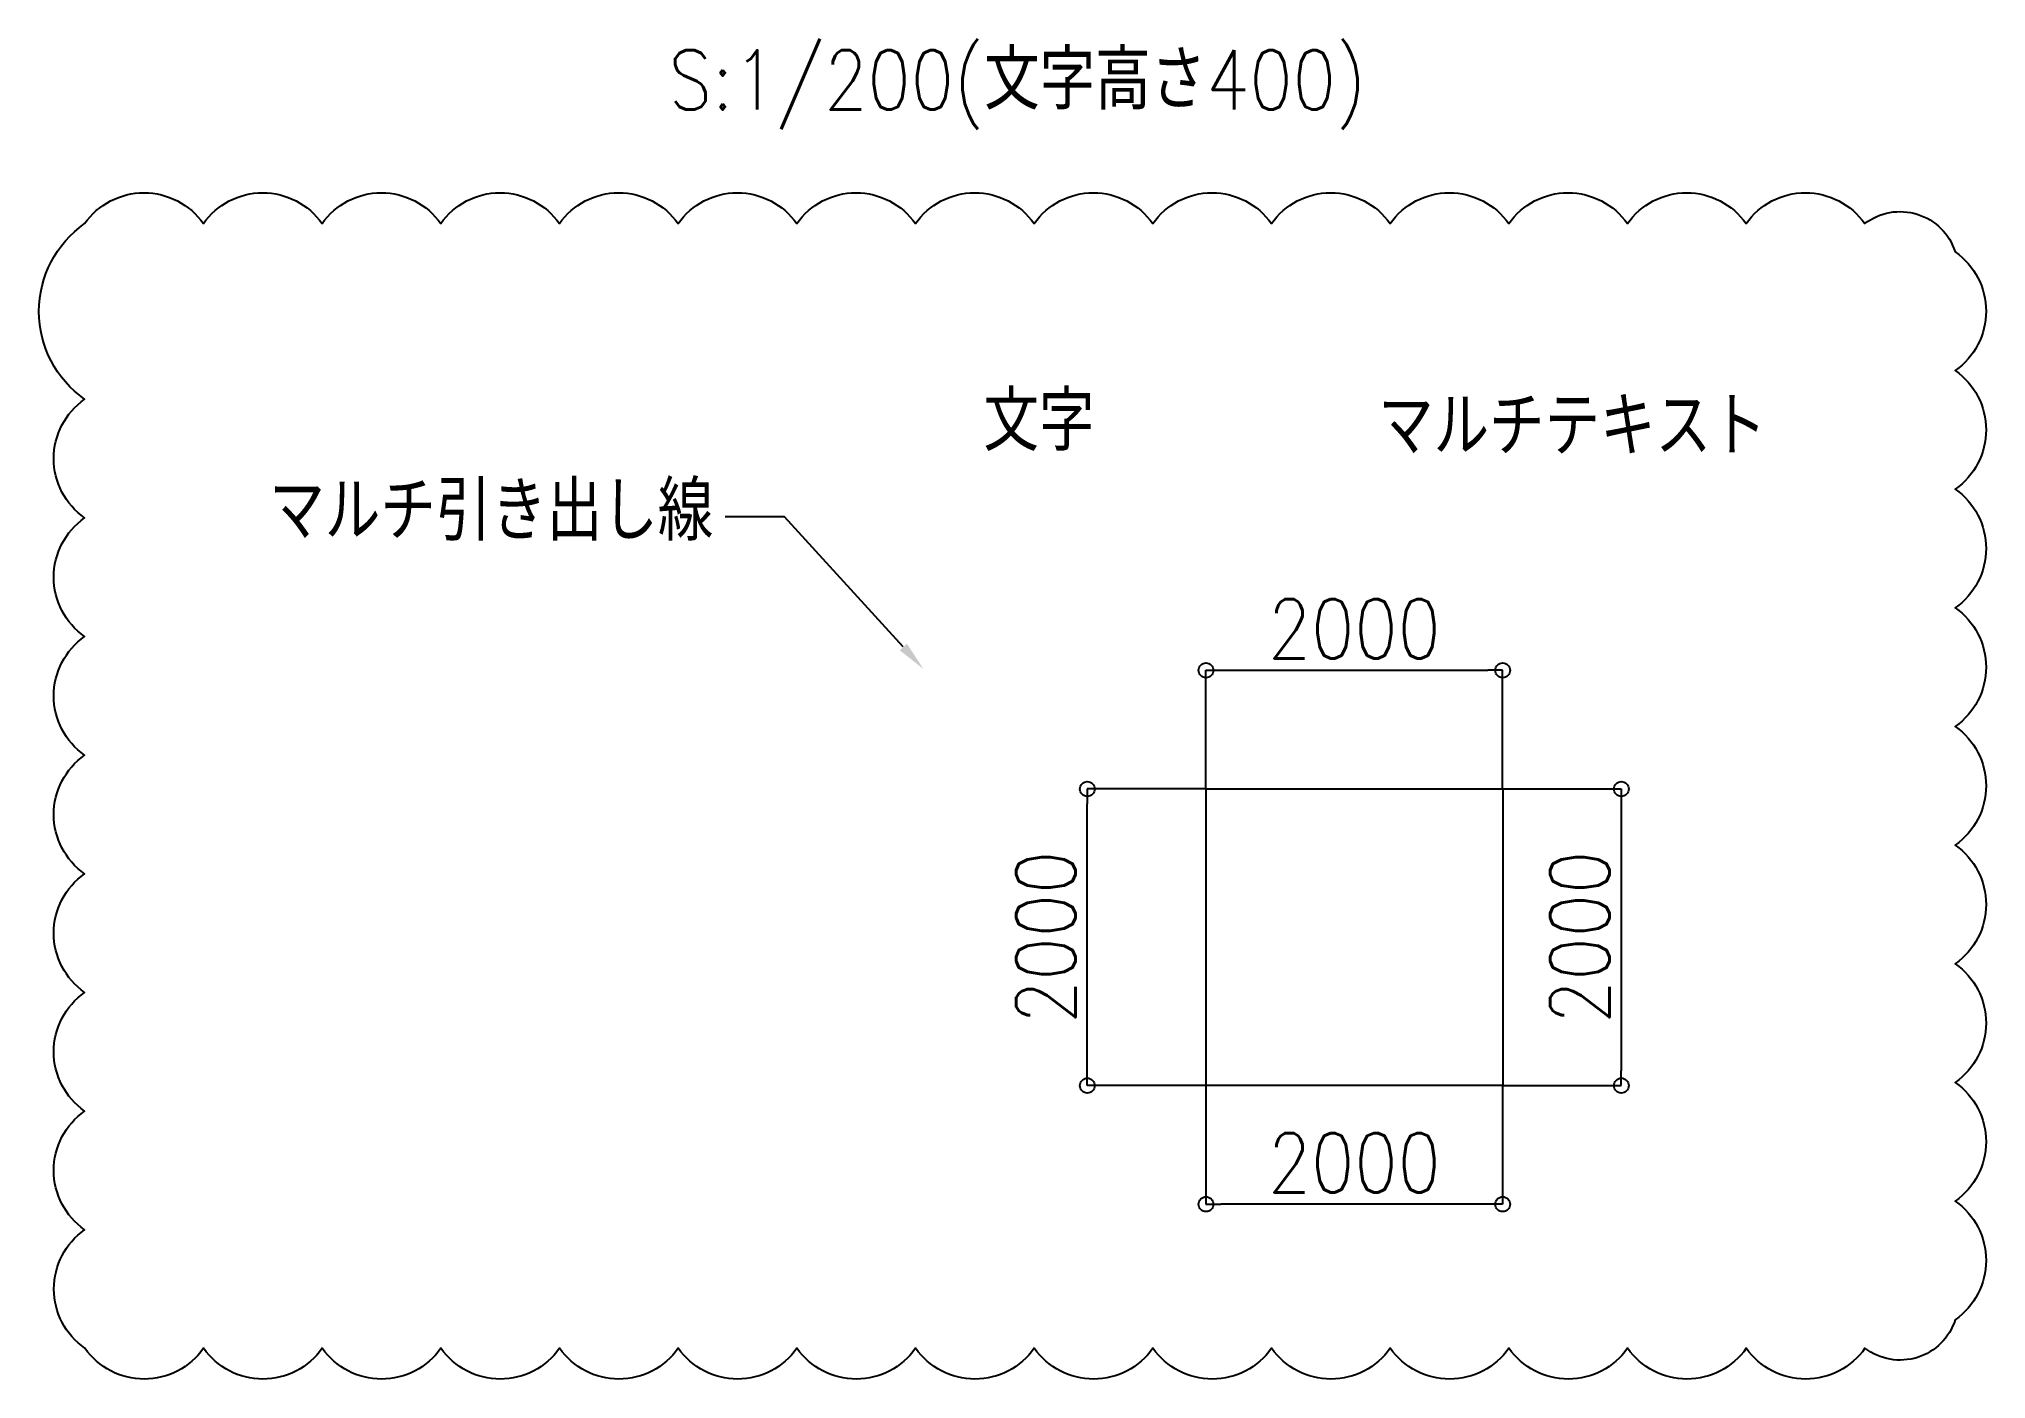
# Model space of a CAD drawing. Extents: x -230746 to 324000, y -671400 to 84185.
# Drawn here: x 7692 to 20818, y 32209 to 41245 of the extents above; entities that cross this region are included whole.
import ezdxf
from ezdxf import colors
from ezdxf.entities.mleader import LeaderData, LeaderLine
from ezdxf.enums import TextEntityAlignment as Align
from ezdxf.math import Vec2, Vec3

# ---------------------------------------------------------------- set-up
doc = ezdxf.new("R2010")
doc.units = 0
doc.header["$MEASUREMENT"] = 0
doc.layers.get('0').update_dxf_attribs({"color": 3, "linetype": 'CONTINUOUS'})
doc.layers.get('Defpoints').update_dxf_attribs({"color": 251, "linetype": 'CONTINUOUS'})
doc.styles.add('DRACAD', font='txt', dxfattribs={"width": 0.85, "bigfont": 'extfont2'})
doc.dimstyles.new('MYDIM', dxfattribs={"dimtxt": 120, "dimasz": 20, "dimexe": 1.25, "dimexo": 50, "dimgap": 50, "dimtad": 1, "dimdec": 4, "dimdsep": 46, "dimtxsty": 'DRACAD', "dimblk": 'ORIGIN', "dimcen": 2.5, "dimadec": 0, "dimazin": 0, "dimtfac": 1, "dimtdec": 4, "dimtmove": 0, "dimatfit": 3, "dimfxl": 1, "dimtolj": 1, "dimtzin": 0, "dimarcsym": 0})

msp = doc.modelspace()

# ---------------------------------------------------------------- texts
at = {"style": 'DRACAD', "width": 0.85}
for s, p in [('S:1/200(文字高さ400)', (14287.53739, 40969.16558)), ('文字', (14432.74687, 38667.26531))]:
    msp.add_text(s, height=400, dxfattribs=at).set_placement(p, align=Align.MIDDLE_CENTER)
at = {"insert": (18028.57221, 38633.93197), "char_height": 400, "attachment_point": 5, "style": 'DRACAD'}
msp.add_mtext('マルチテキスト', dxfattribs=at)

# ---------------------------------------------------------------- blocks, each defined once
blk = doc.blocks.new('_ORIGIN')
at = {"color": 0, "linetype": 'ByBlock', "lineweight": -2}
blk.add_line((0, 0), (-1, 0), dxfattribs=at)
blk.add_circle((0, 0), 0.5, dxfattribs=at)
blk = doc.blocks.new('*D7876')
at = {"color": 0, "lineweight": -2}
for p, q in [((15559, 36188), (15559, 36988)), ((15659, 36988), (17459, 36988)), ((17559, 36188), (17559, 36988))]:
    blk.add_line(p, q, dxfattribs=at)
at = {"layer": 'Defpoints', "color": 0}
for p in [(17559, 36988), (15559, 36188), (17559, 36188)]:
    blk.add_point(p, dxfattribs=at)
at = {"color": 0, "linetype": 'ByBlock', "lineweight": -2, "xscale": 100, "yscale": 100, "zscale": 100, "rotation": 180}
blk.add_blockref('_ORIGIN', (15559, 36988), dxfattribs=at)
at = {"color": 0, "linetype": 'ByBlock', "lineweight": -2, "xscale": 100, "yscale": 100, "zscale": 100}
blk.add_blockref('_ORIGIN', (17559, 36988), dxfattribs=at)
at = {"color": 0, "insert": (16559, 37268), "char_height": 400, "attachment_point": 5, "style": 'DRACAD'}
blk.add_mtext('\\A1;2000', dxfattribs=at)
blk = doc.blocks.new('*D7877')
at = {"color": 0, "lineweight": -2}
for p, q in [((17559, 36188), (18359, 36188)), ((18359, 36088), (18359, 34288)), ((17559, 34188), (18359, 34188))]:
    blk.add_line(p, q, dxfattribs=at)
at = {"layer": 'Defpoints', "color": 0}
for p in [(17559, 36188), (17559, 34188), (18359, 34188)]:
    blk.add_point(p, dxfattribs=at)
at = {"color": 0, "linetype": 'ByBlock', "lineweight": -2, "xscale": 100, "yscale": 100, "zscale": 100}
for p, rotation in [((18359, 36188), 90), ((18359, 34188), 270)]:
    blk.add_blockref('_ORIGIN', p, dxfattribs=dict(at, rotation=rotation))
at = {"color": 0, "insert": (18079, 35188), "char_height": 400, "attachment_point": 5, "rotation": 90, "style": 'DRACAD'}
blk.add_mtext('\\A1;2000', dxfattribs=at)
blk = doc.blocks.new('*D7878')
at = {"color": 0, "lineweight": -2}
for p, q in [((15559, 36188), (14759, 36188)), ((14759, 34288), (14759, 36088)), ((15559, 34188), (14759, 34188))]:
    blk.add_line(p, q, dxfattribs=at)
at = {"layer": 'Defpoints', "color": 0}
for p in [(14759, 36188), (15559, 36188), (15559, 34188)]:
    blk.add_point(p, dxfattribs=at)
at = {"color": 0, "linetype": 'ByBlock', "lineweight": -2, "xscale": 100, "yscale": 100, "zscale": 100}
for p, rotation in [((14759, 36188), 90), ((14759, 34188), 270)]:
    blk.add_blockref('_ORIGIN', p, dxfattribs=dict(at, rotation=rotation))
at = {"color": 0, "insert": (14479, 35188), "char_height": 400, "attachment_point": 5, "rotation": 90, "style": 'DRACAD'}
blk.add_mtext('\\A1;2000', dxfattribs=at)
blk = doc.blocks.new('*D7879')
at = {"color": 0, "lineweight": -2}
for p, q in [((15559, 34188), (15559, 33388)), ((17559, 34188), (17559, 33388)), ((17459, 33388), (15659, 33388))]:
    blk.add_line(p, q, dxfattribs=at)
at = {"layer": 'Defpoints', "color": 0}
for p in [(15559, 34188), (17559, 34188), (15559, 33388)]:
    blk.add_point(p, dxfattribs=at)
at = {"color": 0, "linetype": 'ByBlock', "lineweight": -2, "xscale": 100, "yscale": 100, "zscale": 100, "rotation": 180}
blk.add_blockref('_ORIGIN', (15559, 33388), dxfattribs=at)
at = {"color": 0, "linetype": 'ByBlock', "lineweight": -2, "xscale": 100, "yscale": 100, "zscale": 100}
blk.add_blockref('_ORIGIN', (17559, 33388), dxfattribs=at)
at = {"color": 0, "insert": (16559, 33668), "char_height": 400, "attachment_point": 5, "style": 'DRACAD'}
blk.add_mtext('\\A1;2000', dxfattribs=at)

# ---------------------------------------------------------------- dimensions: what is measured, and where the dimension line sits
for base, p1, p2, angle, picture, middle in [((17559.40579, 36988.05735), (15559.40579, 36188.05735), (17559.40579, 36188.05735), 180, '*D7876', (16559.40579, 37268.05735)), ((14759.40579, 36188.05735), (15559.40579, 34188.05735), (15559.40579, 36188.05735), 270, '*D7878', (14479.40579, 35188.05735)), ((18359.40579, 34188.05735), (17559.40579, 36188.05735), (17559.40579, 34188.05735), 90, '*D7877', (18079.40579, 35188.05735))]:
    dim = msp.add_linear_dim(base=base, p1=p1, p2=p2, angle=angle, dimstyle='MYDIM', override={"dimtxt": 400, "dimasz": 100, "dimexe": 0, "dimexo": 0, "dimgap": 80})
    dim.commit()
    dim.dimension.update_dxf_attribs({"geometry": picture, "text_midpoint": middle})
dim = msp.add_linear_dim(base=(15559.40579, 33388.05735), p1=(17559.40579, 34188.05735), p2=(15559.40579, 34188.05735), dimstyle='MYDIM', override={"dimtxt": 400, "dimasz": 100, "dimexe": 0, "dimexo": 0, "dimgap": 80})
dim.commit()
dim.dimension.update_dxf_attribs({"geometry": '*D7879', "text_midpoint": (16559.40579, 33668.05735)})

# ---------------------------------------------------------------- linework, layer by layer
msp.add_lwpolyline([(8000, 40000, -0.5206), (8800, 40000, -0.5206), (9600, 40000, -0.5206), (10400, 40000, -0.5206), (11200, 40000, -0.5206), (12000, 40000, -0.5206), (12800, 40000, -0.5206), (13600, 40000, -0.5206), (14400, 40000, -0.5206), (15200, 40000, -0.5206), (16000, 40000, -0.5206), (16800, 40000, -0.5206), (17600, 40000, -0.5206), (18400, 40000, -0.5206), (19200, 40000, -0.5206), (20000, 40000, -0.5206), (20609.46318, 39809.46318, -0.5206), (20609.46318, 39009.46318, -0.5206), (20609.46318, 38209.46318, -0.5206), (20609.46318, 37409.46318, -0.5206), (20609.46318, 36609.46318, -0.5206), (20609.46318, 35809.46318, -0.5206), (20609.46318, 35009.46318, -0.5206), (20609.46318, 34209.46318, -0.5206), (20609.46318, 33409.46318, -0.5206), (20609.46318, 32609.46318, -0.5206), (20001.50138, 32417.42499, -0.5206), (19201.50138, 32417.42499, -0.5206), (18401.50138, 32417.42499, -0.5206), (17601.50138, 32417.42499, -0.5206), (16801.50138, 32417.42499, -0.5206), (16001.50138, 32417.42499, -0.5206), (15201.50138, 32417.42499, -0.5206), (14401.50138, 32417.42499, -0.5206), (13601.50138, 32417.42499, -0.5206), (12801.50138, 32417.42499, -0.5206), (12001.50138, 32417.42499, -0.5206), (11201.50138, 32417.42499, -0.5206), (10401.50138, 32417.42499, -0.5206), (9601.50138, 32417.42499, -0.5206), (8801.50138, 32417.42499, -0.5206), (8001.50138, 32417.42499, -0.5206), (8000, 33215.9236, -0.5206), (8000, 34015.9236, -0.5206), (8000, 34815.9236, -0.5206), (8000, 35615.9236, -0.5206), (8000, 36415.9236, -0.5206), (8000, 37215.9236, -0.5206), (8000, 38015.9236, -0.5206), (8000, 38815.9236, -0.5206), (8000, 40000, -0.5206)], format="xyb", close=True)
msp.add_lwpolyline([(15559.40579, 36188.05735), (17559.40579, 36188.05735), (17559.40579, 34188.05735), (15559.40579, 34188.05735)], close=True)

msp.set_redraw_order([(e.dxf.handle, doc.entitydb.next_handle()) for e in msp.query("TEXT MTEXT ATTDEF DIMENSION ARC_DIMENSION")])  # texts and dimensions are drawn at this point

# ---------------------------------------------------------------- leaders
ml = msp.add_multileader_mtext('Standard')
ml.set_content('マルチ引き出し線', style='DRACAD')
ml.set_leader_properties()
ml.build(insert=Vec2(0, 0))
ml.multileader.update_dxf_attribs({"dogleg_length": 400, "arrow_head_size": 200})
ctx = ml.context
ctx.base_point, ctx.char_height, ctx.arrow_head_size, ctx.landing_gap_size, ctx.plane_origin = Vec3(9018.06879, 38022.34373), 400, 200, 80, Vec3(-1651756.76622, 2992161.92441)
ctx.text_align_type = 2
notes = []
notes.append((ctx, [(0, (1, 1, 0), (12717.40212, 38022.34373), (-1, 0), 400, [(0, [(13653.70533, 36997.80003)], 0, [])])]))
ctx.mtext.insert, ctx.mtext.alignment = Vec3(12237.40212, 38262.34373), 3
for ctx, leaders in notes:
    for number, flags, end, landing, length, lines in leaders:
        leader = LeaderData()
        leader.index, (leader.has_last_leader_line, leader.has_dogleg_vector, leader.attachment_direction) = number, flags
        leader.last_leader_point, leader.dogleg_vector, leader.dogleg_length = Vec3(end), Vec3(landing), length
        for number, points, colour, breaks in lines:
            line = LeaderLine()
            line.index, line.vertices, line.color, line.breaks = number, Vec3.list(points), colors.encode_raw_color(colour), breaks
            leader.lines.append(line)
        ctx.leaders.append(leader)

doc.saveas('drawing.dxf')
